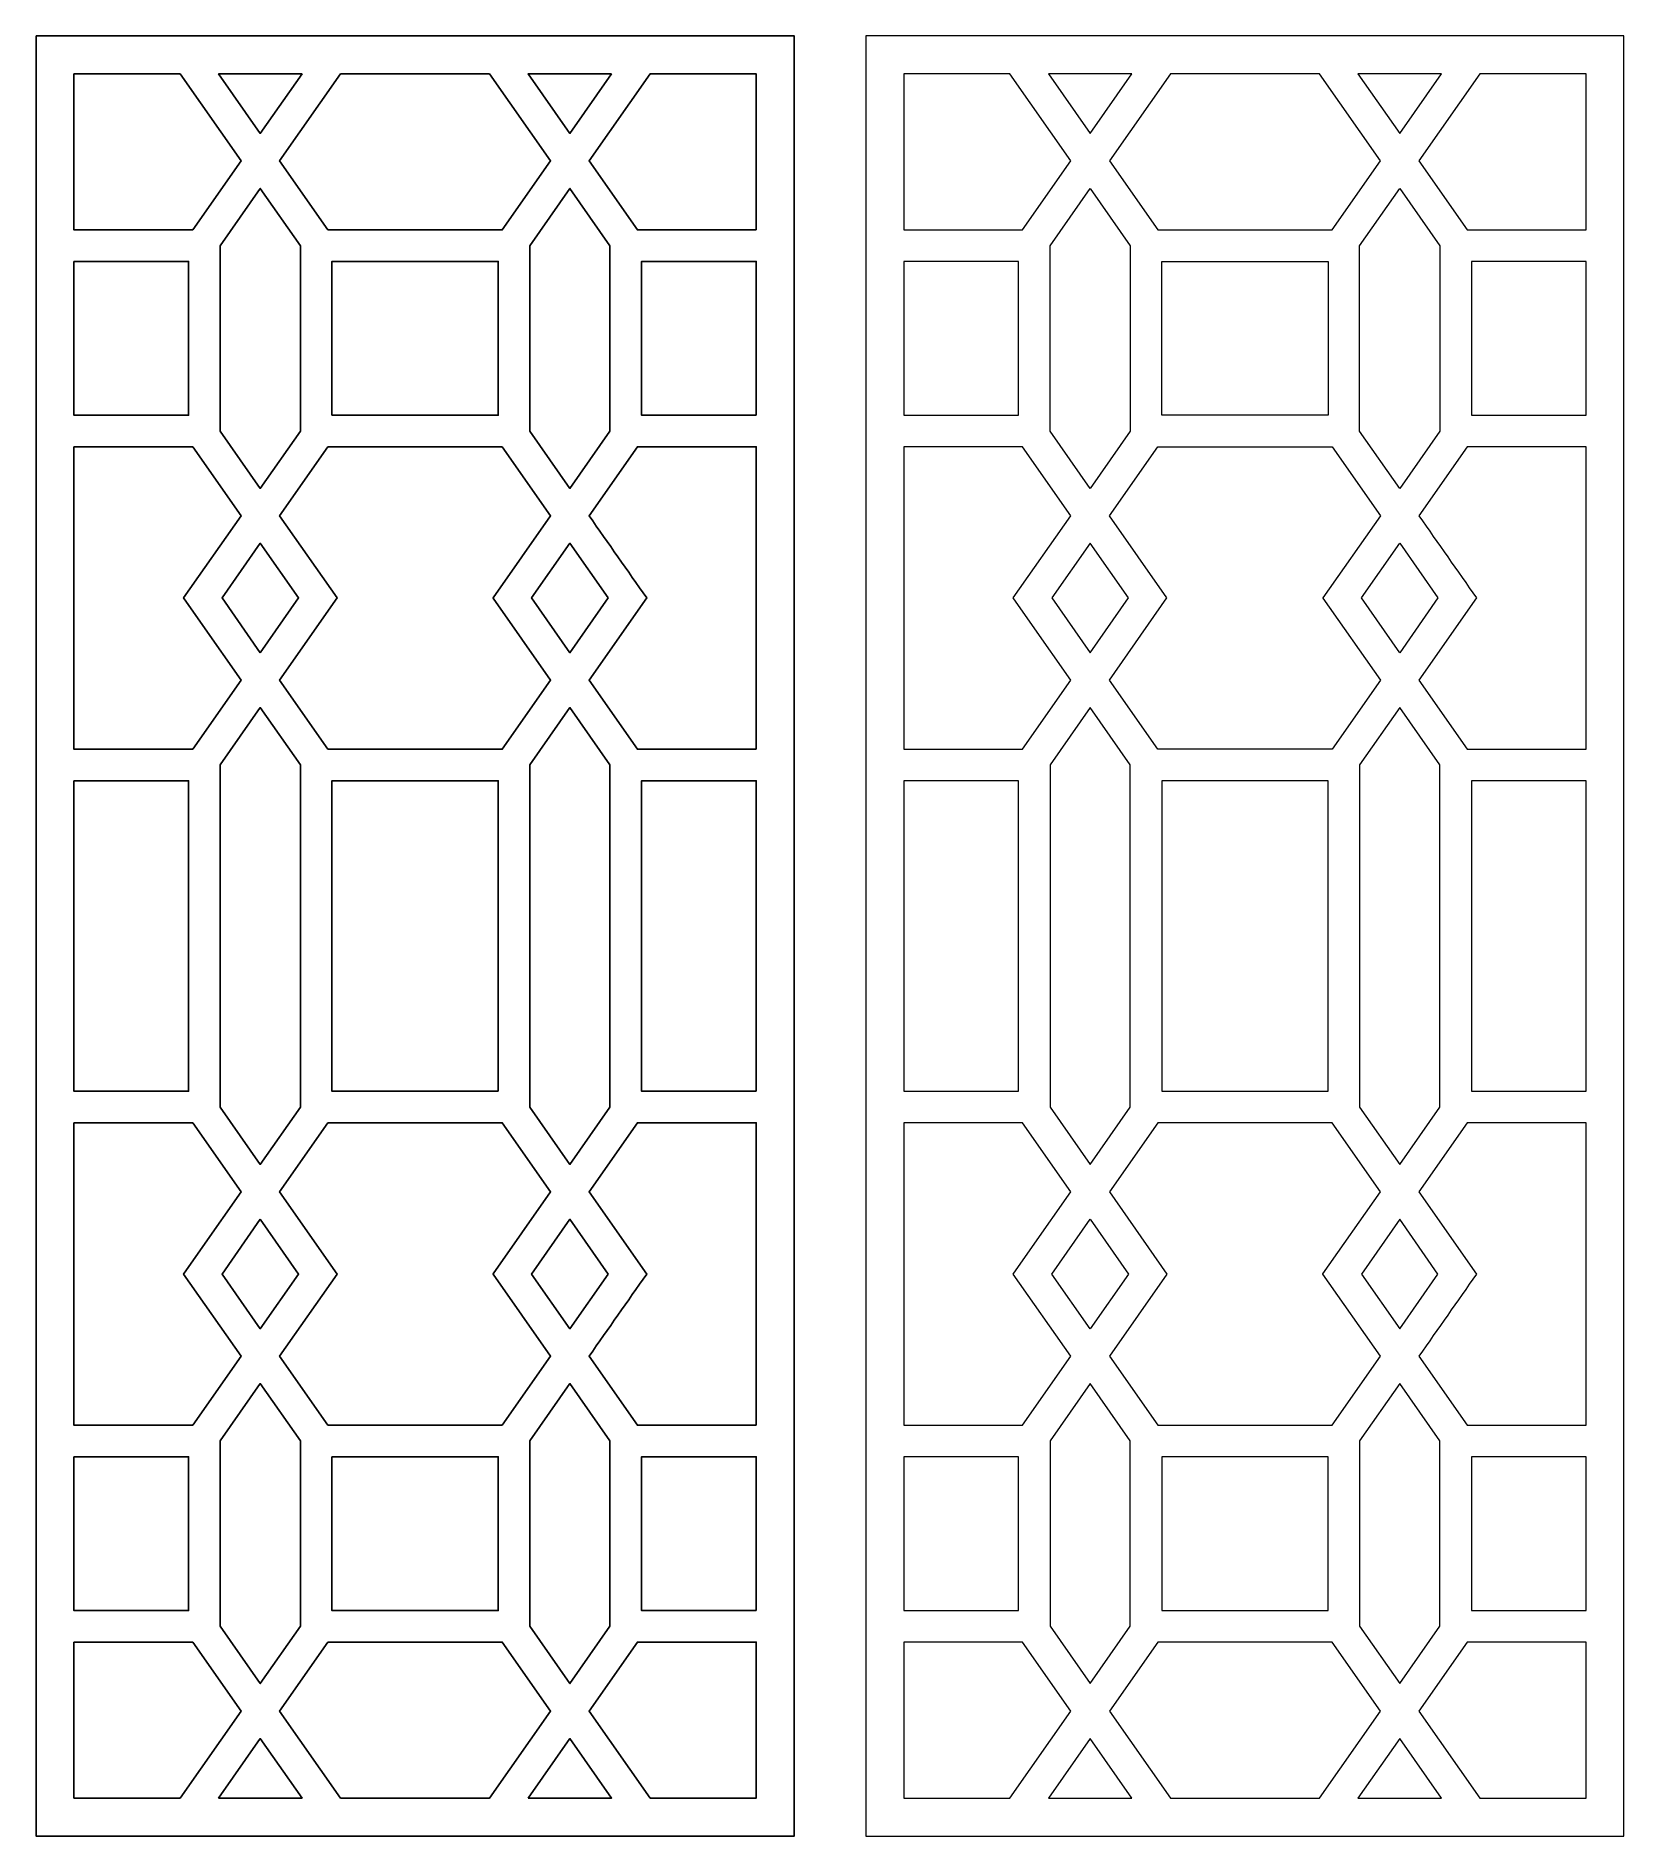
# Model space of a CAD drawing. Header units: centimetres. Extents: x -9.8 to 9.1, y -10.6 to 10.8.
import ezdxf

# ---------------------------------------------------------------- set-up
doc = ezdxf.new("R2010")
doc.units = ezdxf.units.CM
doc.header["$MEASUREMENT"] = 0
doc.layers.add('layer 1', color=7, linetype='Continuous')

msp = doc.modelspace()

# ---------------------------------------------------------------- linework, layer by layer
at = {"layer": 'layer 1', "color": 250}
for points, knots in [([(-9.77221, 10.82759), (-9.77221, 10.82759), (-0.76279, 10.82759), (-0.76279, 10.82759), (-0.76279, 10.82759), (-0.76279, 10.82759), (-0.76279, -10.56979), (-0.76279, -10.56979), (-0.76279, -10.56979), (-0.76279, -10.56979), (-9.77221, -10.56979), (-9.77221, -10.56979), (-9.77221, -10.56979), (-9.77221, -10.56979), (-9.77221, 10.82759), (-9.77221, 10.82759)], [0, 0, 0, 0, 0.2, 0.2, 0.2, 0.2, 0.4, 0.4, 0.4, 0.4, 0.6, 0.6, 0.6, 0.6, 1, 1, 1, 1]), ([(-8.0601, 10.37712), (-8.0601, 10.37712), (-7.33544, 9.34219), (-7.33544, 9.34219), (-7.33544, 9.34219), (-7.33544, 9.34219), (-7.90975, 8.52199), (-7.90975, 8.52199), (-7.90975, 8.52199), (-7.90975, 8.52199), (-9.32174, 8.52199), (-9.32174, 8.52199), (-9.32174, 8.52199), (-9.32174, 8.52199), (-9.32174, 10.37712), (-9.32174, 10.37712), (-9.32174, 10.37712), (-9.32174, 10.37712), (-8.0601, 10.37712), (-8.0601, 10.37712)], [0, 0, 0, 0, 0.16666667, 0.16666667, 0.16666667, 0.16666667, 0.33333333, 0.33333333, 0.33333333, 0.33333333, 0.5, 0.5, 0.5, 0.5, 0.66666667, 0.66666667, 0.66666667, 0.66666667, 1, 1, 1, 1]), ([(-6.61077, 10.37712), (-6.61077, 10.37712), (-7.10674, 9.66881), (-7.10674, 9.66881), (-7.10674, 9.66881), (-7.10674, 9.66881), (-7.60271, 10.37712), (-7.60271, 10.37712), (-7.60271, 10.37712), (-7.60271, 10.37712), (-6.61077, 10.37712), (-6.61077, 10.37712)], [0, 0, 0, 0, 0.25, 0.25, 0.25, 0.25, 0.5, 0.5, 0.5, 0.5, 1, 1, 1, 1]), ([(-4.38163, 10.37712), (-4.38163, 10.37712), (-3.65696, 9.34219), (-3.65696, 9.34219), (-3.65696, 9.34219), (-3.65696, 9.34219), (-4.23127, 8.52199), (-4.23127, 8.52199), (-4.23127, 8.52199), (-4.23127, 8.52199), (-6.30372, 8.52199), (-6.30372, 8.52199), (-6.30372, 8.52199), (-6.30372, 8.52199), (-6.87804, 9.34219), (-6.87804, 9.34219), (-6.87804, 9.34219), (-6.87804, 9.34219), (-6.15336, 10.37712), (-6.15336, 10.37712), (-6.15336, 10.37712), (-6.15336, 10.37712), (-4.38163, 10.37712), (-4.38163, 10.37712)], [0, 0, 0, 0, 0.14285714, 0.14285714, 0.14285714, 0.14285714, 0.28571429, 0.28571429, 0.28571429, 0.28571429, 0.42857143, 0.42857143, 0.42857143, 0.42857143, 0.57142857, 0.57142857, 0.57142857, 0.57142857, 0.71428571, 0.71428571, 0.71428571, 0.71428571, 1, 1, 1, 1]), ([(-2.93229, 10.37712), (-2.93229, 10.37712), (-3.42826, 9.66881), (-3.42826, 9.66881), (-3.42826, 9.66881), (-3.42826, 9.66881), (-3.92423, 10.37712), (-3.92423, 10.37712), (-3.92423, 10.37712), (-3.92423, 10.37712), (-2.93229, 10.37712), (-2.93229, 10.37712)], [0, 0, 0, 0, 0.25, 0.25, 0.25, 0.25, 0.5, 0.5, 0.5, 0.5, 1, 1, 1, 1]), ([(-1.21326, 8.52199), (-1.21326, 8.52199), (-2.62525, 8.52199), (-2.62525, 8.52199), (-2.62525, 8.52199), (-2.62525, 8.52199), (-3.19956, 9.34219), (-3.19956, 9.34219), (-3.19956, 9.34219), (-3.19956, 9.34219), (-2.4749, 10.37712), (-2.4749, 10.37712), (-2.4749, 10.37712), (-2.4749, 10.37712), (-1.21326, 10.37712), (-1.21326, 10.37712), (-1.21326, 10.37712), (-1.21326, 10.37712), (-1.21326, 8.52199), (-1.21326, 8.52199)], [0, 0, 0, 0, 0.16666667, 0.16666667, 0.16666667, 0.16666667, 0.33333333, 0.33333333, 0.33333333, 0.33333333, 0.5, 0.5, 0.5, 0.5, 0.66666667, 0.66666667, 0.66666667, 0.66666667, 1, 1, 1, 1]), ([(-7.58352, 8.33466), (-7.58352, 8.33466), (-7.58352, 6.13173), (-7.58352, 6.13173), (-7.58352, 6.13173), (-7.58352, 6.13173), (-7.58352, 6.13173), (-7.58352, 6.13173), (-7.58352, 6.13173), (-7.58352, 6.13173), (-7.10674, 5.4504), (-7.10674, 5.4504), (-7.10674, 5.4504), (-7.10674, 5.4504), (-6.62995, 6.13173), (-6.62995, 6.13173), (-6.62995, 6.13173), (-6.62995, 6.13173), (-6.62995, 8.33465), (-6.62995, 8.33465), (-6.62995, 8.33465), (-6.62995, 8.33465), (-7.10674, 9.01557), (-7.10674, 9.01557), (-7.10674, 9.01557), (-7.10674, 9.01557), (-7.58352, 8.33466), (-7.58352, 8.33466)], [0, 0, 0, 0, 0.125, 0.125, 0.125, 0.125, 0.25, 0.25, 0.25, 0.25, 0.375, 0.375, 0.375, 0.375, 0.5, 0.5, 0.5, 0.5, 0.625, 0.625, 0.625, 0.625, 0.75, 0.75, 0.75, 0.75, 1, 1, 1, 1]), ([(-3.90505, 8.33466), (-3.90505, 8.33466), (-3.90505, 6.13172), (-3.90505, 6.13172), (-3.90505, 6.13172), (-3.90505, 6.13172), (-3.42826, 5.4504), (-3.42826, 5.4504), (-3.42826, 5.4504), (-3.42826, 5.4504), (-2.95148, 6.13172), (-2.95148, 6.13172), (-2.95148, 6.13172), (-2.95148, 6.13172), (-2.95148, 8.33466), (-2.95148, 8.33466), (-2.95148, 8.33466), (-2.95148, 8.33466), (-3.42826, 9.01557), (-3.42826, 9.01557), (-3.42826, 9.01557), (-3.42826, 9.01557), (-3.90505, 8.33466), (-3.90505, 8.33466)], [0, 0, 0, 0, 0.14285714, 0.14285714, 0.14285714, 0.14285714, 0.28571429, 0.28571429, 0.28571429, 0.28571429, 0.42857143, 0.42857143, 0.42857143, 0.42857143, 0.57142857, 0.57142857, 0.57142857, 0.57142857, 0.71428571, 0.71428571, 0.71428571, 0.71428571, 1, 1, 1, 1]), ([(-9.32174, 8.14731), (-9.32174, 8.14731), (-7.9582, 8.14731), (-7.9582, 8.14731), (-7.9582, 8.14731), (-7.9582, 8.14731), (-7.9582, 6.31906), (-7.9582, 6.31906), (-7.9582, 6.31906), (-7.9582, 6.31906), (-9.32174, 6.31906), (-9.32174, 6.31906), (-9.32174, 6.31906), (-9.32174, 6.31906), (-9.32174, 8.14731), (-9.32174, 8.14731)], [0, 0, 0, 0, 0.2, 0.2, 0.2, 0.2, 0.4, 0.4, 0.4, 0.4, 0.6, 0.6, 0.6, 0.6, 1, 1, 1, 1]), ([(-6.25527, 6.31906), (-6.25527, 6.31906), (-4.27973, 6.31906), (-4.27973, 6.31906), (-4.27973, 6.31906), (-4.27973, 6.31906), (-4.27973, 8.14731), (-4.27973, 8.14731), (-4.27973, 8.14731), (-4.27973, 8.14731), (-6.25527, 8.14731), (-6.25527, 8.14731), (-6.25527, 8.14731), (-6.25527, 8.14731), (-6.25527, 6.31906), (-6.25527, 6.31906)], [0, 0, 0, 0, 0.2, 0.2, 0.2, 0.2, 0.4, 0.4, 0.4, 0.4, 0.6, 0.6, 0.6, 0.6, 1, 1, 1, 1]), ([(-1.21326, 6.31906), (-1.21326, 6.31906), (-2.5768, 6.31906), (-2.5768, 6.31906), (-2.5768, 6.31906), (-2.5768, 6.31906), (-2.5768, 8.14731), (-2.5768, 8.14731), (-2.5768, 8.14731), (-2.5768, 8.14731), (-1.21326, 8.14731), (-1.21326, 8.14731), (-1.21326, 8.14731), (-1.21326, 8.14731), (-1.21326, 6.31906), (-1.21326, 6.31906)], [0, 0, 0, 0, 0.2, 0.2, 0.2, 0.2, 0.4, 0.4, 0.4, 0.4, 0.6, 0.6, 0.6, 0.6, 1, 1, 1, 1]), ([(-9.32174, 5.94438), (-9.32174, 5.94438), (-7.90979, 5.94438), (-7.90979, 5.94438), (-7.90979, 5.94438), (-7.90979, 5.94438), (-7.33544, 5.12378), (-7.33544, 5.12378), (-7.33544, 5.12378), (-7.33544, 5.12378), (-8.01938, 4.14701), (-8.01938, 4.14701), (-8.01938, 4.14701), (-8.01938, 4.14701), (-7.79068, 3.82039), (-7.79068, 3.82039), (-7.79068, 3.82039), (-7.79068, 3.82039), (-7.79068, 3.82039), (-7.79068, 3.82039), (-7.79068, 3.82039), (-7.79068, 3.82039), (-7.33544, 3.17024), (-7.33544, 3.17024), (-7.33544, 3.17024), (-7.33544, 3.17024), (-7.91003, 2.34964), (-7.91003, 2.34964), (-7.91003, 2.34964), (-7.91003, 2.34964), (-9.32174, 2.34964), (-9.32174, 2.34964), (-9.32174, 2.34964), (-9.32174, 2.34964), (-9.32174, 5.94438), (-9.32174, 5.94438)], [0, 0, 0, 0, 0.1, 0.1, 0.1, 0.1, 0.2, 0.2, 0.2, 0.2, 0.3, 0.3, 0.3, 0.3, 0.4, 0.4, 0.4, 0.4, 0.5, 0.5, 0.5, 0.5, 0.6, 0.6, 0.6, 0.6, 0.7, 0.7, 0.7, 0.7, 0.8, 0.8, 0.8, 0.8, 1, 1, 1, 1]), ([(-4.23132, 5.94438), (-4.23132, 5.94438), (-6.30367, 5.94438), (-6.30367, 5.94438), (-6.30367, 5.94438), (-6.30367, 5.94438), (-6.87804, 5.12378), (-6.87804, 5.12378), (-6.87804, 5.12378), (-6.87804, 5.12378), (-6.19409, 4.14701), (-6.19409, 4.14701), (-6.19409, 4.14701), (-6.19409, 4.14701), (-6.87804, 3.17024), (-6.87804, 3.17024), (-6.87804, 3.17024), (-6.87804, 3.17024), (-6.30345, 2.34964), (-6.30345, 2.34964), (-6.30345, 2.34964), (-6.30345, 2.34964), (-4.23155, 2.34964), (-4.23155, 2.34964), (-4.23155, 2.34964), (-4.23155, 2.34964), (-3.65696, 3.17024), (-3.65696, 3.17024), (-3.65696, 3.17024), (-3.65696, 3.17024), (-4.33979, 4.14542), (-4.33979, 4.14542), (-4.33979, 4.14542), (-4.33979, 4.14542), (-4.3409, 4.14701), (-4.3409, 4.14701), (-4.3409, 4.14701), (-4.3409, 4.14701), (-4.3409, 4.14701), (-4.3409, 4.14701), (-4.3409, 4.14701), (-4.3409, 4.14701), (-4.33993, 4.14841), (-4.33993, 4.14841), (-4.33993, 4.14841), (-4.33993, 4.14841), (-3.65696, 5.12378), (-3.65696, 5.12378), (-3.65696, 5.12378), (-3.65696, 5.12378), (-4.23132, 5.94438), (-4.23132, 5.94438)], [0, 0, 0, 0, 0.07142857, 0.07142857, 0.07142857, 0.07142857, 0.14285714, 0.14285714, 0.14285714, 0.14285714, 0.21428571, 0.21428571, 0.21428571, 0.21428571, 0.28571429, 0.28571429, 0.28571429, 0.28571429, 0.35714286, 0.35714286, 0.35714286, 0.35714286, 0.42857143, 0.42857143, 0.42857143, 0.42857143, 0.5, 0.5, 0.5, 0.5, 0.57142857, 0.57142857, 0.57142857, 0.57142857, 0.64285714, 0.64285714, 0.64285714, 0.64285714, 0.71428571, 0.71428571, 0.71428571, 0.71428571, 0.78571429, 0.78571429, 0.78571429, 0.78571429, 0.85714286, 0.85714286, 0.85714286, 0.85714286, 1, 1, 1, 1]), ([(-1.21326, 2.34964), (-1.21326, 2.34964), (-2.62497, 2.34964), (-2.62497, 2.34964), (-2.62497, 2.34964), (-2.62497, 2.34964), (-3.19956, 3.17024), (-3.19956, 3.17024), (-3.19956, 3.17024), (-3.19956, 3.17024), (-2.51562, 4.14701), (-2.51562, 4.14701), (-2.51562, 4.14701), (-2.51562, 4.14701), (-2.51562, 4.14701), (-2.51562, 4.14701), (-2.51562, 4.14701), (-2.74361, 4.47261), (-2.97159, 4.7982), (-3.19956, 5.12378), (-3.19956, 5.12378), (-3.19956, 5.12378), (-2.6252, 5.94438), (-2.6252, 5.94438), (-2.6252, 5.94438), (-2.6252, 5.94438), (-1.21326, 5.94438), (-1.21326, 5.94438), (-1.21326, 5.94438), (-1.21326, 5.94438), (-1.21326, 2.34964), (-1.21326, 2.34964)], [0, 0, 0, 0, 0.11111111, 0.11111111, 0.11111111, 0.11111111, 0.22222222, 0.22222222, 0.22222222, 0.22222222, 0.33333333, 0.33333333, 0.33333333, 0.33333333, 0.44444444, 0.44444444, 0.44444444, 0.44444444, 0.55555556, 0.55555556, 0.55555556, 0.55555556, 0.66666667, 0.66666667, 0.66666667, 0.66666667, 0.77777778, 0.77777778, 0.77777778, 0.77777778, 1, 1, 1, 1]), ([(-7.10674, 3.49685), (-7.10674, 3.49685), (-7.56198, 4.14701), (-7.56198, 4.14701), (-7.56198, 4.14701), (-7.56198, 4.14701), (-7.10674, 4.79716), (-7.10674, 4.79716), (-7.10674, 4.79716), (-7.10674, 4.79716), (-6.6515, 4.147), (-6.6515, 4.147), (-6.6515, 4.147), (-6.6515, 4.147), (-7.10674, 3.49685), (-7.10674, 3.49685)], [0, 0, 0, 0, 0.2, 0.2, 0.2, 0.2, 0.4, 0.4, 0.4, 0.4, 0.6, 0.6, 0.6, 0.6, 1, 1, 1, 1]), ([(-2.97302, 4.14701), (-2.97302, 4.14701), (-3.42826, 4.79716), (-3.42826, 4.79716), (-3.42826, 4.79716), (-3.42826, 4.79716), (-3.88351, 4.14701), (-3.88351, 4.14701), (-3.88351, 4.14701), (-3.88351, 4.14701), (-3.42826, 3.49686), (-3.42826, 3.49686), (-3.42826, 3.49686), (-3.42826, 3.49686), (-2.97302, 4.14701), (-2.97302, 4.14701)], [0, 0, 0, 0, 0.2, 0.2, 0.2, 0.2, 0.4, 0.4, 0.4, 0.4, 0.6, 0.6, 0.6, 0.6, 1, 1, 1, 1]), ([(-6.62995, -1.90489), (-6.62995, -1.90489), (-7.10674, -2.58581), (-7.10674, -2.58581), (-7.10674, -2.58581), (-7.10674, -2.58581), (-7.58352, -1.9049), (-7.58352, -1.9049), (-7.58352, -1.9049), (-7.58352, -0.54902), (-7.58352, 0.80684), (-7.58352, 2.1627), (-7.58352, 2.1627), (-7.58352, 2.1627), (-7.10674, 2.84362), (-7.10674, 2.84362), (-7.10674, 2.84362), (-7.10674, 2.84362), (-6.62995, 2.1627), (-6.62995, 2.1627), (-6.62995, 2.1627), (-6.62995, 0.80685), (-6.62995, -0.54903), (-6.62995, -1.90489)], [0, 0, 0, 0, 0.14285714, 0.14285714, 0.14285714, 0.14285714, 0.28571429, 0.28571429, 0.28571429, 0.28571429, 0.42857143, 0.42857143, 0.42857143, 0.42857143, 0.57142857, 0.57142857, 0.57142857, 0.57142857, 0.71428571, 0.71428571, 0.71428571, 0.71428571, 1, 1, 1, 1]), ([(-2.95148, -1.9049), (-2.95148, -1.9049), (-3.42826, -2.58582), (-3.42826, -2.58582), (-3.42826, -2.58582), (-3.42826, -2.58582), (-3.90505, -1.9049), (-3.90505, -1.9049), (-3.90505, -1.9049), (-3.90505, -0.54902), (-3.90505, 0.80684), (-3.90505, 2.16271), (-3.90505, 2.16271), (-3.90505, 2.16271), (-3.42826, 2.84362), (-3.42826, 2.84362), (-3.42826, 2.84362), (-3.42826, 2.84362), (-2.95148, 2.16271), (-2.95148, 2.16271), (-2.95148, 2.16271), (-2.95148, 0.80684), (-2.95148, -0.54902), (-2.95148, -1.9049)], [0, 0, 0, 0, 0.14285714, 0.14285714, 0.14285714, 0.14285714, 0.28571429, 0.28571429, 0.28571429, 0.28571429, 0.42857143, 0.42857143, 0.42857143, 0.42857143, 0.57142857, 0.57142857, 0.57142857, 0.57142857, 0.71428571, 0.71428571, 0.71428571, 0.71428571, 1, 1, 1, 1]), ([(-9.32174, 1.97496), (-9.32174, 1.97496), (-7.9582, 1.97496), (-7.9582, 1.97496), (-7.9582, 1.97496), (-7.9582, 0.74427), (-7.9582, -0.48645), (-7.9582, -1.71715), (-7.9582, -1.71715), (-7.9582, -1.71715), (-9.32174, -1.71715), (-9.32174, -1.71715), (-9.32174, -1.71715), (-9.32174, -1.71715), (-9.32174, 1.97496), (-9.32174, 1.97496)], [0, 0, 0, 0, 0.2, 0.2, 0.2, 0.2, 0.4, 0.4, 0.4, 0.4, 0.6, 0.6, 0.6, 0.6, 1, 1, 1, 1]), ([(-4.27973, -1.71715), (-4.27973, -1.71715), (-6.25527, -1.71715), (-6.25527, -1.71715), (-6.25527, -1.71715), (-6.25527, -0.48645), (-6.25527, 0.74427), (-6.25527, 1.97496), (-6.25527, 1.97496), (-6.25527, 1.97496), (-4.27973, 1.97496), (-4.27973, 1.97496), (-4.27973, 1.97496), (-4.27973, 0.74427), (-4.27973, -0.48645), (-4.27973, -1.71715)], [0, 0, 0, 0, 0.2, 0.2, 0.2, 0.2, 0.4, 0.4, 0.4, 0.4, 0.6, 0.6, 0.6, 0.6, 1, 1, 1, 1]), ([(-1.21326, -1.71715), (-1.21326, -1.71715), (-2.5768, -1.71715), (-2.5768, -1.71715), (-2.5768, -1.71715), (-2.5768, -0.48645), (-2.5768, 0.74427), (-2.5768, 1.97496), (-2.5768, 1.97496), (-2.5768, 1.97496), (-1.21326, 1.97496), (-1.21326, 1.97496), (-1.21326, 1.97496), (-1.21326, 1.97496), (-1.21326, -1.71715), (-1.21326, -1.71715)], [0, 0, 0, 0, 0.2, 0.2, 0.2, 0.2, 0.4, 0.4, 0.4, 0.4, 0.6, 0.6, 0.6, 0.6, 1, 1, 1, 1]), ([(-9.32174, -2.09183), (-9.32174, -2.09183), (-7.91003, -2.09183), (-7.91003, -2.09183), (-7.91003, -2.09183), (-7.91003, -2.09183), (-7.33544, -2.91243), (-7.33544, -2.91243), (-7.33544, -2.91243), (-7.33544, -2.91243), (-7.79068, -3.56259), (-7.79068, -3.56259), (-7.79068, -3.56259), (-7.79068, -3.56259), (-7.79068, -3.56258), (-7.79068, -3.56258), (-7.79068, -3.56258), (-7.79068, -3.56258), (-8.01938, -3.8892), (-8.01938, -3.8892), (-8.01938, -3.8892), (-8.01938, -3.8892), (-7.33544, -4.86597), (-7.33544, -4.86597), (-7.33544, -4.86597), (-7.33544, -4.86597), (-7.90979, -5.68658), (-7.90979, -5.68658), (-7.90979, -5.68658), (-7.90979, -5.68658), (-9.32174, -5.68658), (-9.32174, -5.68658), (-9.32174, -5.68658), (-9.32174, -5.68658), (-9.32174, -2.09183), (-9.32174, -2.09183)], [0, 0, 0, 0, 0.1, 0.1, 0.1, 0.1, 0.2, 0.2, 0.2, 0.2, 0.3, 0.3, 0.3, 0.3, 0.4, 0.4, 0.4, 0.4, 0.5, 0.5, 0.5, 0.5, 0.6, 0.6, 0.6, 0.6, 0.7, 0.7, 0.7, 0.7, 0.8, 0.8, 0.8, 0.8, 1, 1, 1, 1]), ([(-4.23133, -5.68658), (-4.23133, -5.68658), (-6.30367, -5.68658), (-6.30367, -5.68658), (-6.30367, -5.68658), (-6.30367, -5.68658), (-6.87803, -4.86598), (-6.87803, -4.86598), (-6.87803, -4.86598), (-6.87803, -4.86598), (-6.19409, -3.8892), (-6.19409, -3.8892), (-6.19409, -3.8892), (-6.19409, -3.8892), (-6.87803, -2.91243), (-6.87803, -2.91243), (-6.87803, -2.91243), (-6.87803, -2.91243), (-6.30345, -2.09183), (-6.30345, -2.09183), (-6.30345, -2.09183), (-6.30345, -2.09183), (-4.23155, -2.09183), (-4.23155, -2.09183), (-4.23155, -2.09183), (-4.23155, -2.09183), (-3.65696, -2.91244), (-3.65696, -2.91244), (-3.65696, -2.91244), (-3.65696, -2.91244), (-4.33979, -3.88761), (-4.33979, -3.88761), (-4.33979, -3.88761), (-4.33979, -3.88761), (-4.3409, -3.8892), (-4.3409, -3.8892), (-4.3409, -3.8892), (-4.3409, -3.8892), (-4.3409, -3.88921), (-4.3409, -3.88921), (-4.3409, -3.88921), (-4.3409, -3.88921), (-4.33993, -3.8906), (-4.33993, -3.8906), (-4.33993, -3.8906), (-4.33993, -3.8906), (-3.65696, -4.86598), (-3.65696, -4.86598), (-3.65696, -4.86598), (-3.65696, -4.86598), (-4.23133, -5.68658), (-4.23133, -5.68658)], [0, 0, 0, 0, 0.07142857, 0.07142857, 0.07142857, 0.07142857, 0.14285714, 0.14285714, 0.14285714, 0.14285714, 0.21428571, 0.21428571, 0.21428571, 0.21428571, 0.28571429, 0.28571429, 0.28571429, 0.28571429, 0.35714286, 0.35714286, 0.35714286, 0.35714286, 0.42857143, 0.42857143, 0.42857143, 0.42857143, 0.5, 0.5, 0.5, 0.5, 0.57142857, 0.57142857, 0.57142857, 0.57142857, 0.64285714, 0.64285714, 0.64285714, 0.64285714, 0.71428571, 0.71428571, 0.71428571, 0.71428571, 0.78571429, 0.78571429, 0.78571429, 0.78571429, 0.85714286, 0.85714286, 0.85714286, 0.85714286, 1, 1, 1, 1]), ([(-1.21326, -5.68658), (-1.21326, -5.68658), (-2.6252, -5.68658), (-2.6252, -5.68658), (-2.6252, -5.68658), (-2.6252, -5.68658), (-3.19956, -4.86598), (-3.19956, -4.86598), (-3.19956, -4.86598), (-2.97159, -4.54039), (-2.74361, -4.21481), (-2.51562, -3.88921), (-2.51562, -3.88921), (-2.51562, -3.88921), (-2.51562, -3.88921), (-2.51562, -3.88921), (-2.51562, -3.88921), (-2.51562, -3.88921), (-3.19956, -2.91244), (-3.19956, -2.91244), (-3.19956, -2.91244), (-3.19956, -2.91244), (-2.62497, -2.09183), (-2.62497, -2.09183), (-2.62497, -2.09183), (-2.62497, -2.09183), (-1.21326, -2.09183), (-1.21326, -2.09183), (-1.21326, -2.09183), (-1.21326, -2.09183), (-1.21326, -5.68658), (-1.21326, -5.68658)], [0, 0, 0, 0, 0.11111111, 0.11111111, 0.11111111, 0.11111111, 0.22222222, 0.22222222, 0.22222222, 0.22222222, 0.33333333, 0.33333333, 0.33333333, 0.33333333, 0.44444444, 0.44444444, 0.44444444, 0.44444444, 0.55555556, 0.55555556, 0.55555556, 0.55555556, 0.66666667, 0.66666667, 0.66666667, 0.66666667, 0.77777778, 0.77777778, 0.77777778, 0.77777778, 1, 1, 1, 1]), ([(-7.10674, -3.23905), (-7.10674, -3.23905), (-7.56198, -3.8892), (-7.56198, -3.8892), (-7.56198, -3.8892), (-7.56198, -3.8892), (-7.10674, -4.53936), (-7.10674, -4.53936), (-7.10674, -4.53936), (-7.10674, -4.53936), (-6.6515, -3.8892), (-6.6515, -3.8892), (-6.6515, -3.8892), (-6.6515, -3.8892), (-7.10674, -3.23905), (-7.10674, -3.23905)], [0, 0, 0, 0, 0.2, 0.2, 0.2, 0.2, 0.4, 0.4, 0.4, 0.4, 0.6, 0.6, 0.6, 0.6, 1, 1, 1, 1]), ([(-2.97302, -3.88921), (-2.97302, -3.88921), (-3.42826, -4.53936), (-3.42826, -4.53936), (-3.42826, -4.53936), (-3.42826, -4.53936), (-3.88351, -3.88921), (-3.88351, -3.88921), (-3.88351, -3.88921), (-3.88351, -3.88921), (-3.42826, -3.23905), (-3.42826, -3.23905), (-3.42826, -3.23905), (-3.42826, -3.23905), (-2.97302, -3.88921), (-2.97302, -3.88921)], [0, 0, 0, 0, 0.2, 0.2, 0.2, 0.2, 0.4, 0.4, 0.4, 0.4, 0.6, 0.6, 0.6, 0.6, 1, 1, 1, 1]), ([(-7.58352, -8.07685), (-7.58352, -8.07685), (-7.58352, -5.87392), (-7.58352, -5.87392), (-7.58352, -5.87392), (-7.58352, -5.87392), (-7.58352, -5.87392), (-7.58352, -5.87392), (-7.58352, -5.87392), (-7.58352, -5.87392), (-7.10674, -5.19259), (-7.10674, -5.19259), (-7.10674, -5.19259), (-7.10674, -5.19259), (-6.62995, -5.87392), (-6.62995, -5.87392), (-6.62995, -5.87392), (-6.62995, -5.87392), (-6.62995, -8.07684), (-6.62995, -8.07684), (-6.62995, -8.07684), (-6.62995, -8.07684), (-7.10674, -8.75777), (-7.10674, -8.75777), (-7.10674, -8.75777), (-7.10674, -8.75777), (-7.58352, -8.07685), (-7.58352, -8.07685)], [0, 0, 0, 0, 0.125, 0.125, 0.125, 0.125, 0.25, 0.25, 0.25, 0.25, 0.375, 0.375, 0.375, 0.375, 0.5, 0.5, 0.5, 0.5, 0.625, 0.625, 0.625, 0.625, 0.75, 0.75, 0.75, 0.75, 1, 1, 1, 1]), ([(-3.90505, -8.07685), (-3.90505, -8.07685), (-3.90505, -5.87392), (-3.90505, -5.87392), (-3.90505, -5.87392), (-3.90505, -5.87392), (-3.42826, -5.1926), (-3.42826, -5.1926), (-3.42826, -5.1926), (-3.42826, -5.1926), (-2.95148, -5.87392), (-2.95148, -5.87392), (-2.95148, -5.87392), (-2.95148, -5.87392), (-2.95148, -8.07685), (-2.95148, -8.07685), (-2.95148, -8.07685), (-2.95148, -8.07685), (-3.42826, -8.75777), (-3.42826, -8.75777), (-3.42826, -8.75777), (-3.42826, -8.75777), (-3.90505, -8.07685), (-3.90505, -8.07685)], [0, 0, 0, 0, 0.14285714, 0.14285714, 0.14285714, 0.14285714, 0.28571429, 0.28571429, 0.28571429, 0.28571429, 0.42857143, 0.42857143, 0.42857143, 0.42857143, 0.57142857, 0.57142857, 0.57142857, 0.57142857, 0.71428571, 0.71428571, 0.71428571, 0.71428571, 1, 1, 1, 1]), ([(-9.32174, -6.06126), (-9.32174, -6.06126), (-7.9582, -6.06126), (-7.9582, -6.06126), (-7.9582, -6.06126), (-7.9582, -6.06126), (-7.9582, -7.88951), (-7.9582, -7.88951), (-7.9582, -7.88951), (-7.9582, -7.88951), (-9.32174, -7.88951), (-9.32174, -7.88951), (-9.32174, -7.88951), (-9.32174, -7.88951), (-9.32174, -6.06126), (-9.32174, -6.06126)], [0, 0, 0, 0, 0.2, 0.2, 0.2, 0.2, 0.4, 0.4, 0.4, 0.4, 0.6, 0.6, 0.6, 0.6, 1, 1, 1, 1]), ([(-6.25527, -6.06126), (-6.25527, -6.06126), (-4.27973, -6.06126), (-4.27973, -6.06126), (-4.27973, -6.06126), (-4.27973, -6.06126), (-4.27973, -7.88951), (-4.27973, -7.88951), (-4.27973, -7.88951), (-4.27973, -7.88951), (-6.25527, -7.88951), (-6.25527, -7.88951), (-6.25527, -7.88951), (-6.25527, -7.88951), (-6.25527, -6.06126), (-6.25527, -6.06126)], [0, 0, 0, 0, 0.2, 0.2, 0.2, 0.2, 0.4, 0.4, 0.4, 0.4, 0.6, 0.6, 0.6, 0.6, 1, 1, 1, 1]), ([(-1.21326, -7.88951), (-1.21326, -7.88951), (-2.5768, -7.88951), (-2.5768, -7.88951), (-2.5768, -7.88951), (-2.5768, -7.88951), (-2.5768, -6.06126), (-2.5768, -6.06126), (-2.5768, -6.06126), (-2.5768, -6.06126), (-1.21326, -6.06126), (-1.21326, -6.06126), (-1.21326, -6.06126), (-1.21326, -6.06126), (-1.21326, -7.88951), (-1.21326, -7.88951)], [0, 0, 0, 0, 0.2, 0.2, 0.2, 0.2, 0.4, 0.4, 0.4, 0.4, 0.6, 0.6, 0.6, 0.6, 1, 1, 1, 1]), ([(-9.32174, -8.26419), (-9.32174, -8.26419), (-7.90975, -8.26419), (-7.90975, -8.26419), (-7.90975, -8.26419), (-7.90975, -8.26419), (-7.33544, -9.08439), (-7.33544, -9.08439), (-7.33544, -9.08439), (-7.33544, -9.08439), (-8.0601, -10.11932), (-8.0601, -10.11932), (-8.0601, -10.11932), (-8.0601, -10.11932), (-9.32174, -10.11932), (-9.32174, -10.11932), (-9.32174, -10.11932), (-9.32174, -10.11932), (-9.32174, -8.26419), (-9.32174, -8.26419)], [0, 0, 0, 0, 0.16666667, 0.16666667, 0.16666667, 0.16666667, 0.33333333, 0.33333333, 0.33333333, 0.33333333, 0.5, 0.5, 0.5, 0.5, 0.66666667, 0.66666667, 0.66666667, 0.66666667, 1, 1, 1, 1]), ([(-6.30373, -8.26419), (-6.30373, -8.26419), (-4.23127, -8.26419), (-4.23127, -8.26419), (-4.23127, -8.26419), (-4.23127, -8.26419), (-3.65696, -9.08439), (-3.65696, -9.08439), (-3.65696, -9.08439), (-3.65696, -9.08439), (-4.38163, -10.11932), (-4.38163, -10.11932), (-4.38163, -10.11932), (-4.38163, -10.11932), (-6.15337, -10.11932), (-6.15337, -10.11932), (-6.15337, -10.11932), (-6.15337, -10.11932), (-6.87803, -9.08439), (-6.87803, -9.08439), (-6.87803, -9.08439), (-6.87803, -9.08439), (-6.30373, -8.26419), (-6.30373, -8.26419)], [0, 0, 0, 0, 0.14285714, 0.14285714, 0.14285714, 0.14285714, 0.28571429, 0.28571429, 0.28571429, 0.28571429, 0.42857143, 0.42857143, 0.42857143, 0.42857143, 0.57142857, 0.57142857, 0.57142857, 0.57142857, 0.71428571, 0.71428571, 0.71428571, 0.71428571, 1, 1, 1, 1]), ([(-2.47489, -10.11932), (-2.47489, -10.11932), (-3.19956, -9.08439), (-3.19956, -9.08439), (-3.19956, -9.08439), (-3.19956, -9.08439), (-2.62525, -8.26419), (-2.62525, -8.26419), (-2.62525, -8.26419), (-2.62525, -8.26419), (-1.21326, -8.26419), (-1.21326, -8.26419), (-1.21326, -8.26419), (-1.21326, -8.26419), (-1.21326, -10.11932), (-1.21326, -10.11932), (-1.21326, -10.11932), (-1.21326, -10.11932), (-2.47489, -10.11932), (-2.47489, -10.11932)], [0, 0, 0, 0, 0.16666667, 0.16666667, 0.16666667, 0.16666667, 0.33333333, 0.33333333, 0.33333333, 0.33333333, 0.5, 0.5, 0.5, 0.5, 0.66666667, 0.66666667, 0.66666667, 0.66666667, 1, 1, 1, 1]), ([(-7.6027, -10.11932), (-7.6027, -10.11932), (-7.10674, -9.411), (-7.10674, -9.411), (-7.10674, -9.411), (-7.10674, -9.411), (-6.61077, -10.11932), (-6.61077, -10.11932), (-6.61077, -10.11932), (-6.61077, -10.11932), (-7.6027, -10.11932), (-7.6027, -10.11932)], [0, 0, 0, 0, 0.25, 0.25, 0.25, 0.25, 0.5, 0.5, 0.5, 0.5, 1, 1, 1, 1]), ([(-3.92423, -10.11932), (-3.92423, -10.11932), (-3.42826, -9.411), (-3.42826, -9.411), (-3.42826, -9.411), (-3.42826, -9.411), (-2.93229, -10.11932), (-2.93229, -10.11932), (-2.93229, -10.11932), (-2.93229, -10.11932), (-3.92423, -10.11932), (-3.92423, -10.11932)], [0, 0, 0, 0, 0.25, 0.25, 0.25, 0.25, 0.5, 0.5, 0.5, 0.5, 1, 1, 1, 1])]:
    msp.add_open_spline(points, degree=3, knots=knots, dxfattribs=at)
at = {"layer": 'layer 1', "color": 242, "lineweight": 9}
for points, knots in [([(0.08864, 10.82759), (0.08864, 10.82759), (9.09806, 10.82759), (9.09806, 10.82759), (9.09806, 10.82759), (9.09806, 10.82759), (9.09806, -10.56979), (9.09806, -10.56979), (9.09806, -10.56979), (9.09806, -10.56979), (0.08864, -10.56979), (0.08864, -10.56979), (0.08864, -10.56979), (0.08864, -10.56979), (0.08864, 10.82759), (0.08864, 10.82759)], [0, 0, 0, 0, 0.2, 0.2, 0.2, 0.2, 0.4, 0.4, 0.4, 0.4, 0.6, 0.6, 0.6, 0.6, 1, 1, 1, 1]), ([(1.80075, 10.37712), (1.80075, 10.37712), (2.52541, 9.34219), (2.52541, 9.34219), (2.52541, 9.34219), (2.52541, 9.34219), (1.9511, 8.52199), (1.9511, 8.52199), (1.9511, 8.52199), (1.9511, 8.52199), (0.53911, 8.52199), (0.53911, 8.52199), (0.53911, 8.52199), (0.53911, 8.52199), (0.53911, 10.37712), (0.53911, 10.37712), (0.53911, 10.37712), (0.53911, 10.37712), (1.80075, 10.37712), (1.80075, 10.37712)], [0, 0, 0, 0, 0.16666667, 0.16666667, 0.16666667, 0.16666667, 0.33333333, 0.33333333, 0.33333333, 0.33333333, 0.5, 0.5, 0.5, 0.5, 0.66666667, 0.66666667, 0.66666667, 0.66666667, 1, 1, 1, 1]), ([(3.25008, 10.37712), (3.25008, 10.37712), (2.75411, 9.66881), (2.75411, 9.66881), (2.75411, 9.66881), (2.75411, 9.66881), (2.25814, 10.37712), (2.25814, 10.37712), (2.25814, 10.37712), (2.25814, 10.37712), (3.25008, 10.37712), (3.25008, 10.37712)], [0, 0, 0, 0, 0.25, 0.25, 0.25, 0.25, 0.5, 0.5, 0.5, 0.5, 1, 1, 1, 1]), ([(5.47922, 10.37712), (5.47922, 10.37712), (6.20389, 9.34219), (6.20389, 9.34219), (6.20389, 9.34219), (6.20389, 9.34219), (5.62958, 8.52199), (5.62958, 8.52199), (5.62958, 8.52199), (5.62958, 8.52199), (3.55713, 8.52199), (3.55713, 8.52199), (3.55713, 8.52199), (3.55713, 8.52199), (2.98281, 9.34219), (2.98281, 9.34219), (2.98281, 9.34219), (2.98281, 9.34219), (3.70749, 10.37712), (3.70749, 10.37712), (3.70749, 10.37712), (3.70749, 10.37712), (5.47922, 10.37712), (5.47922, 10.37712)], [0, 0, 0, 0, 0.14285714, 0.14285714, 0.14285714, 0.14285714, 0.28571429, 0.28571429, 0.28571429, 0.28571429, 0.42857143, 0.42857143, 0.42857143, 0.42857143, 0.57142857, 0.57142857, 0.57142857, 0.57142857, 0.71428571, 0.71428571, 0.71428571, 0.71428571, 1, 1, 1, 1]), ([(6.92856, 10.37712), (6.92856, 10.37712), (6.43259, 9.66881), (6.43259, 9.66881), (6.43259, 9.66881), (6.43259, 9.66881), (5.93662, 10.37712), (5.93662, 10.37712), (5.93662, 10.37712), (5.93662, 10.37712), (6.92856, 10.37712), (6.92856, 10.37712)], [0, 0, 0, 0, 0.25, 0.25, 0.25, 0.25, 0.5, 0.5, 0.5, 0.5, 1, 1, 1, 1]), ([(8.64759, 8.52199), (8.64759, 8.52199), (7.2356, 8.52199), (7.2356, 8.52199), (7.2356, 8.52199), (7.2356, 8.52199), (6.66129, 9.34219), (6.66129, 9.34219), (6.66129, 9.34219), (6.66129, 9.34219), (7.38595, 10.37712), (7.38595, 10.37712), (7.38595, 10.37712), (7.38595, 10.37712), (8.64759, 10.37712), (8.64759, 10.37712), (8.64759, 10.37712), (8.64759, 10.37712), (8.64759, 8.52199), (8.64759, 8.52199)], [0, 0, 0, 0, 0.16666667, 0.16666667, 0.16666667, 0.16666667, 0.33333333, 0.33333333, 0.33333333, 0.33333333, 0.5, 0.5, 0.5, 0.5, 0.66666667, 0.66666667, 0.66666667, 0.66666667, 1, 1, 1, 1]), ([(2.27733, 8.33466), (2.27733, 8.33466), (2.27733, 6.13173), (2.27733, 6.13173), (2.27733, 6.13173), (2.27733, 6.13173), (2.27733, 6.13173), (2.27733, 6.13173), (2.27733, 6.13173), (2.27733, 6.13173), (2.75411, 5.4504), (2.75411, 5.4504), (2.75411, 5.4504), (2.75411, 5.4504), (3.2309, 6.13173), (3.2309, 6.13173), (3.2309, 6.13173), (3.2309, 6.13173), (3.2309, 8.33465), (3.2309, 8.33465), (3.2309, 8.33465), (3.2309, 8.33465), (2.75411, 9.01557), (2.75411, 9.01557), (2.75411, 9.01557), (2.75411, 9.01557), (2.27733, 8.33466), (2.27733, 8.33466)], [0, 0, 0, 0, 0.125, 0.125, 0.125, 0.125, 0.25, 0.25, 0.25, 0.25, 0.375, 0.375, 0.375, 0.375, 0.5, 0.5, 0.5, 0.5, 0.625, 0.625, 0.625, 0.625, 0.75, 0.75, 0.75, 0.75, 1, 1, 1, 1]), ([(5.9558, 8.33466), (5.9558, 8.33466), (5.9558, 6.13172), (5.9558, 6.13172), (5.9558, 6.13172), (5.9558, 6.13172), (6.43259, 5.4504), (6.43259, 5.4504), (6.43259, 5.4504), (6.43259, 5.4504), (6.90937, 6.13172), (6.90937, 6.13172), (6.90937, 6.13172), (6.90937, 6.13172), (6.90937, 8.33466), (6.90937, 8.33466), (6.90937, 8.33466), (6.90937, 8.33466), (6.43259, 9.01557), (6.43259, 9.01557), (6.43259, 9.01557), (6.43259, 9.01557), (5.9558, 8.33466), (5.9558, 8.33466)], [0, 0, 0, 0, 0.14285714, 0.14285714, 0.14285714, 0.14285714, 0.28571429, 0.28571429, 0.28571429, 0.28571429, 0.42857143, 0.42857143, 0.42857143, 0.42857143, 0.57142857, 0.57142857, 0.57142857, 0.57142857, 0.71428571, 0.71428571, 0.71428571, 0.71428571, 1, 1, 1, 1]), ([(0.53911, 8.14731), (0.53911, 8.14731), (1.90265, 8.14731), (1.90265, 8.14731), (1.90265, 8.14731), (1.90265, 8.14731), (1.90265, 6.31906), (1.90265, 6.31906), (1.90265, 6.31906), (1.90265, 6.31906), (0.53911, 6.31906), (0.53911, 6.31906), (0.53911, 6.31906), (0.53911, 6.31906), (0.53911, 8.14731), (0.53911, 8.14731)], [0, 0, 0, 0, 0.2, 0.2, 0.2, 0.2, 0.4, 0.4, 0.4, 0.4, 0.6, 0.6, 0.6, 0.6, 1, 1, 1, 1]), ([(3.60558, 6.31906), (3.60558, 6.31906), (5.58112, 6.31906), (5.58112, 6.31906), (5.58112, 6.31906), (5.58112, 6.31906), (5.58112, 8.14731), (5.58112, 8.14731), (5.58112, 8.14731), (5.58112, 8.14731), (3.60558, 8.14731), (3.60558, 8.14731), (3.60558, 8.14731), (3.60558, 8.14731), (3.60558, 6.31906), (3.60558, 6.31906)], [0, 0, 0, 0, 0.2, 0.2, 0.2, 0.2, 0.4, 0.4, 0.4, 0.4, 0.6, 0.6, 0.6, 0.6, 1, 1, 1, 1]), ([(8.64759, 6.31906), (8.64759, 6.31906), (7.28405, 6.31906), (7.28405, 6.31906), (7.28405, 6.31906), (7.28405, 6.31906), (7.28405, 8.14731), (7.28405, 8.14731), (7.28405, 8.14731), (7.28405, 8.14731), (8.64759, 8.14731), (8.64759, 8.14731), (8.64759, 8.14731), (8.64759, 8.14731), (8.64759, 6.31906), (8.64759, 6.31906)], [0, 0, 0, 0, 0.2, 0.2, 0.2, 0.2, 0.4, 0.4, 0.4, 0.4, 0.6, 0.6, 0.6, 0.6, 1, 1, 1, 1]), ([(0.53911, 5.94438), (0.53911, 5.94438), (1.95106, 5.94438), (1.95106, 5.94438), (1.95106, 5.94438), (1.95106, 5.94438), (2.52541, 5.12378), (2.52541, 5.12378), (2.52541, 5.12378), (2.52541, 5.12378), (1.84147, 4.14701), (1.84147, 4.14701), (1.84147, 4.14701), (1.84147, 4.14701), (2.07017, 3.82039), (2.07017, 3.82039), (2.07017, 3.82039), (2.07017, 3.82039), (2.07017, 3.82039), (2.07017, 3.82039), (2.07017, 3.82039), (2.07017, 3.82039), (2.52541, 3.17024), (2.52541, 3.17024), (2.52541, 3.17024), (2.52541, 3.17024), (1.95082, 2.34964), (1.95082, 2.34964), (1.95082, 2.34964), (1.95082, 2.34964), (0.53911, 2.34964), (0.53911, 2.34964), (0.53911, 2.34964), (0.53911, 2.34964), (0.53911, 5.94438), (0.53911, 5.94438)], [0, 0, 0, 0, 0.1, 0.1, 0.1, 0.1, 0.2, 0.2, 0.2, 0.2, 0.3, 0.3, 0.3, 0.3, 0.4, 0.4, 0.4, 0.4, 0.5, 0.5, 0.5, 0.5, 0.6, 0.6, 0.6, 0.6, 0.7, 0.7, 0.7, 0.7, 0.8, 0.8, 0.8, 0.8, 1, 1, 1, 1]), ([(5.62953, 5.94438), (5.62953, 5.94438), (3.55718, 5.94438), (3.55718, 5.94438), (3.55718, 5.94438), (3.55718, 5.94438), (2.98281, 5.12378), (2.98281, 5.12378), (2.98281, 5.12378), (2.98281, 5.12378), (3.66676, 4.14701), (3.66676, 4.14701), (3.66676, 4.14701), (3.66676, 4.14701), (2.98281, 3.17024), (2.98281, 3.17024), (2.98281, 3.17024), (2.98281, 3.17024), (3.5574, 2.34964), (3.5574, 2.34964), (3.5574, 2.34964), (3.5574, 2.34964), (5.6293, 2.34964), (5.6293, 2.34964), (5.6293, 2.34964), (5.6293, 2.34964), (6.20389, 3.17024), (6.20389, 3.17024), (6.20389, 3.17024), (6.20389, 3.17024), (5.52106, 4.14542), (5.52106, 4.14542), (5.52106, 4.14542), (5.52106, 4.14542), (5.51995, 4.14701), (5.51995, 4.14701), (5.51995, 4.14701), (5.51995, 4.14701), (5.51995, 4.14701), (5.51995, 4.14701), (5.51995, 4.14701), (5.51995, 4.14701), (5.52092, 4.14841), (5.52092, 4.14841), (5.52092, 4.14841), (5.52092, 4.14841), (6.20389, 5.12378), (6.20389, 5.12378), (6.20389, 5.12378), (6.20389, 5.12378), (5.62953, 5.94438), (5.62953, 5.94438)], [0, 0, 0, 0, 0.07142857, 0.07142857, 0.07142857, 0.07142857, 0.14285714, 0.14285714, 0.14285714, 0.14285714, 0.21428571, 0.21428571, 0.21428571, 0.21428571, 0.28571429, 0.28571429, 0.28571429, 0.28571429, 0.35714286, 0.35714286, 0.35714286, 0.35714286, 0.42857143, 0.42857143, 0.42857143, 0.42857143, 0.5, 0.5, 0.5, 0.5, 0.57142857, 0.57142857, 0.57142857, 0.57142857, 0.64285714, 0.64285714, 0.64285714, 0.64285714, 0.71428571, 0.71428571, 0.71428571, 0.71428571, 0.78571429, 0.78571429, 0.78571429, 0.78571429, 0.85714286, 0.85714286, 0.85714286, 0.85714286, 1, 1, 1, 1]), ([(8.64759, 2.34964), (8.64759, 2.34964), (7.23588, 2.34964), (7.23588, 2.34964), (7.23588, 2.34964), (7.23588, 2.34964), (6.66129, 3.17024), (6.66129, 3.17024), (6.66129, 3.17024), (6.66129, 3.17024), (7.34523, 4.14701), (7.34523, 4.14701), (7.34523, 4.14701), (7.34523, 4.14701), (7.34523, 4.14701), (7.34523, 4.14701), (7.34523, 4.14701), (7.11724, 4.47261), (6.88926, 4.7982), (6.66129, 5.12378), (6.66129, 5.12378), (6.66129, 5.12378), (7.23565, 5.94438), (7.23565, 5.94438), (7.23565, 5.94438), (7.23565, 5.94438), (8.64759, 5.94438), (8.64759, 5.94438), (8.64759, 5.94438), (8.64759, 5.94438), (8.64759, 2.34964), (8.64759, 2.34964)], [0, 0, 0, 0, 0.11111111, 0.11111111, 0.11111111, 0.11111111, 0.22222222, 0.22222222, 0.22222222, 0.22222222, 0.33333333, 0.33333333, 0.33333333, 0.33333333, 0.44444444, 0.44444444, 0.44444444, 0.44444444, 0.55555556, 0.55555556, 0.55555556, 0.55555556, 0.66666667, 0.66666667, 0.66666667, 0.66666667, 0.77777778, 0.77777778, 0.77777778, 0.77777778, 1, 1, 1, 1]), ([(2.75411, 3.49685), (2.75411, 3.49685), (2.29887, 4.14701), (2.29887, 4.14701), (2.29887, 4.14701), (2.29887, 4.14701), (2.75411, 4.79716), (2.75411, 4.79716), (2.75411, 4.79716), (2.75411, 4.79716), (3.20935, 4.147), (3.20935, 4.147), (3.20935, 4.147), (3.20935, 4.147), (2.75411, 3.49685), (2.75411, 3.49685)], [0, 0, 0, 0, 0.2, 0.2, 0.2, 0.2, 0.4, 0.4, 0.4, 0.4, 0.6, 0.6, 0.6, 0.6, 1, 1, 1, 1]), ([(6.88783, 4.14701), (6.88783, 4.14701), (6.43259, 4.79716), (6.43259, 4.79716), (6.43259, 4.79716), (6.43259, 4.79716), (5.97734, 4.14701), (5.97734, 4.14701), (5.97734, 4.14701), (5.97734, 4.14701), (6.43259, 3.49686), (6.43259, 3.49686), (6.43259, 3.49686), (6.43259, 3.49686), (6.88783, 4.14701), (6.88783, 4.14701)], [0, 0, 0, 0, 0.2, 0.2, 0.2, 0.2, 0.4, 0.4, 0.4, 0.4, 0.6, 0.6, 0.6, 0.6, 1, 1, 1, 1]), ([(3.2309, -1.90489), (3.2309, -1.90489), (2.75411, -2.58581), (2.75411, -2.58581), (2.75411, -2.58581), (2.75411, -2.58581), (2.27733, -1.9049), (2.27733, -1.9049), (2.27733, -1.9049), (2.27733, -0.54902), (2.27733, 0.80684), (2.27733, 2.1627), (2.27733, 2.1627), (2.27733, 2.1627), (2.75411, 2.84362), (2.75411, 2.84362), (2.75411, 2.84362), (2.75411, 2.84362), (3.2309, 2.1627), (3.2309, 2.1627), (3.2309, 2.1627), (3.2309, 0.80685), (3.2309, -0.54903), (3.2309, -1.90489)], [0, 0, 0, 0, 0.14285714, 0.14285714, 0.14285714, 0.14285714, 0.28571429, 0.28571429, 0.28571429, 0.28571429, 0.42857143, 0.42857143, 0.42857143, 0.42857143, 0.57142857, 0.57142857, 0.57142857, 0.57142857, 0.71428571, 0.71428571, 0.71428571, 0.71428571, 1, 1, 1, 1]), ([(6.90937, -1.9049), (6.90937, -1.9049), (6.43259, -2.58582), (6.43259, -2.58582), (6.43259, -2.58582), (6.43259, -2.58582), (5.9558, -1.9049), (5.9558, -1.9049), (5.9558, -1.9049), (5.9558, -0.54902), (5.9558, 0.80684), (5.9558, 2.16271), (5.9558, 2.16271), (5.9558, 2.16271), (6.43259, 2.84362), (6.43259, 2.84362), (6.43259, 2.84362), (6.43259, 2.84362), (6.90937, 2.16271), (6.90937, 2.16271), (6.90937, 2.16271), (6.90937, 0.80684), (6.90937, -0.54902), (6.90937, -1.9049)], [0, 0, 0, 0, 0.14285714, 0.14285714, 0.14285714, 0.14285714, 0.28571429, 0.28571429, 0.28571429, 0.28571429, 0.42857143, 0.42857143, 0.42857143, 0.42857143, 0.57142857, 0.57142857, 0.57142857, 0.57142857, 0.71428571, 0.71428571, 0.71428571, 0.71428571, 1, 1, 1, 1]), ([(0.53911, 1.97496), (0.53911, 1.97496), (1.90265, 1.97496), (1.90265, 1.97496), (1.90265, 1.97496), (1.90265, 0.74427), (1.90265, -0.48645), (1.90265, -1.71715), (1.90265, -1.71715), (1.90265, -1.71715), (0.53911, -1.71715), (0.53911, -1.71715), (0.53911, -1.71715), (0.53911, -1.71715), (0.53911, 1.97496), (0.53911, 1.97496)], [0, 0, 0, 0, 0.2, 0.2, 0.2, 0.2, 0.4, 0.4, 0.4, 0.4, 0.6, 0.6, 0.6, 0.6, 1, 1, 1, 1]), ([(5.58112, -1.71715), (5.58112, -1.71715), (3.60558, -1.71715), (3.60558, -1.71715), (3.60558, -1.71715), (3.60558, -0.48645), (3.60558, 0.74427), (3.60558, 1.97496), (3.60558, 1.97496), (3.60558, 1.97496), (5.58112, 1.97496), (5.58112, 1.97496), (5.58112, 1.97496), (5.58112, 0.74427), (5.58112, -0.48645), (5.58112, -1.71715)], [0, 0, 0, 0, 0.2, 0.2, 0.2, 0.2, 0.4, 0.4, 0.4, 0.4, 0.6, 0.6, 0.6, 0.6, 1, 1, 1, 1]), ([(8.64759, -1.71715), (8.64759, -1.71715), (7.28405, -1.71715), (7.28405, -1.71715), (7.28405, -1.71715), (7.28405, -0.48645), (7.28405, 0.74427), (7.28405, 1.97496), (7.28405, 1.97496), (7.28405, 1.97496), (8.64759, 1.97496), (8.64759, 1.97496), (8.64759, 1.97496), (8.64759, 1.97496), (8.64759, -1.71715), (8.64759, -1.71715)], [0, 0, 0, 0, 0.2, 0.2, 0.2, 0.2, 0.4, 0.4, 0.4, 0.4, 0.6, 0.6, 0.6, 0.6, 1, 1, 1, 1]), ([(0.53911, -2.09183), (0.53911, -2.09183), (1.95082, -2.09183), (1.95082, -2.09183), (1.95082, -2.09183), (1.95082, -2.09183), (2.52541, -2.91243), (2.52541, -2.91243), (2.52541, -2.91243), (2.52541, -2.91243), (2.07017, -3.56259), (2.07017, -3.56259), (2.07017, -3.56259), (2.07017, -3.56259), (2.07017, -3.56258), (2.07017, -3.56258), (2.07017, -3.56258), (2.07017, -3.56258), (1.84147, -3.8892), (1.84147, -3.8892), (1.84147, -3.8892), (1.84147, -3.8892), (2.52541, -4.86597), (2.52541, -4.86597), (2.52541, -4.86597), (2.52541, -4.86597), (1.95106, -5.68658), (1.95106, -5.68658), (1.95106, -5.68658), (1.95106, -5.68658), (0.53911, -5.68658), (0.53911, -5.68658), (0.53911, -5.68658), (0.53911, -5.68658), (0.53911, -2.09183), (0.53911, -2.09183)], [0, 0, 0, 0, 0.1, 0.1, 0.1, 0.1, 0.2, 0.2, 0.2, 0.2, 0.3, 0.3, 0.3, 0.3, 0.4, 0.4, 0.4, 0.4, 0.5, 0.5, 0.5, 0.5, 0.6, 0.6, 0.6, 0.6, 0.7, 0.7, 0.7, 0.7, 0.8, 0.8, 0.8, 0.8, 1, 1, 1, 1]), ([(5.62952, -5.68658), (5.62952, -5.68658), (3.55718, -5.68658), (3.55718, -5.68658), (3.55718, -5.68658), (3.55718, -5.68658), (2.98282, -4.86598), (2.98282, -4.86598), (2.98282, -4.86598), (2.98282, -4.86598), (3.66676, -3.8892), (3.66676, -3.8892), (3.66676, -3.8892), (3.66676, -3.8892), (2.98282, -2.91243), (2.98282, -2.91243), (2.98282, -2.91243), (2.98282, -2.91243), (3.5574, -2.09183), (3.5574, -2.09183), (3.5574, -2.09183), (3.5574, -2.09183), (5.6293, -2.09183), (5.6293, -2.09183), (5.6293, -2.09183), (5.6293, -2.09183), (6.20389, -2.91244), (6.20389, -2.91244), (6.20389, -2.91244), (6.20389, -2.91244), (5.52106, -3.88761), (5.52106, -3.88761), (5.52106, -3.88761), (5.52106, -3.88761), (5.51995, -3.8892), (5.51995, -3.8892), (5.51995, -3.8892), (5.51995, -3.8892), (5.51995, -3.88921), (5.51995, -3.88921), (5.51995, -3.88921), (5.51995, -3.88921), (5.52092, -3.8906), (5.52092, -3.8906), (5.52092, -3.8906), (5.52092, -3.8906), (6.20389, -4.86598), (6.20389, -4.86598), (6.20389, -4.86598), (6.20389, -4.86598), (5.62952, -5.68658), (5.62952, -5.68658)], [0, 0, 0, 0, 0.07142857, 0.07142857, 0.07142857, 0.07142857, 0.14285714, 0.14285714, 0.14285714, 0.14285714, 0.21428571, 0.21428571, 0.21428571, 0.21428571, 0.28571429, 0.28571429, 0.28571429, 0.28571429, 0.35714286, 0.35714286, 0.35714286, 0.35714286, 0.42857143, 0.42857143, 0.42857143, 0.42857143, 0.5, 0.5, 0.5, 0.5, 0.57142857, 0.57142857, 0.57142857, 0.57142857, 0.64285714, 0.64285714, 0.64285714, 0.64285714, 0.71428571, 0.71428571, 0.71428571, 0.71428571, 0.78571429, 0.78571429, 0.78571429, 0.78571429, 0.85714286, 0.85714286, 0.85714286, 0.85714286, 1, 1, 1, 1]), ([(8.64759, -5.68658), (8.64759, -5.68658), (7.23565, -5.68658), (7.23565, -5.68658), (7.23565, -5.68658), (7.23565, -5.68658), (6.66129, -4.86598), (6.66129, -4.86598), (6.66129, -4.86598), (6.88926, -4.54039), (7.11724, -4.21481), (7.34523, -3.88921), (7.34523, -3.88921), (7.34523, -3.88921), (7.34523, -3.88921), (7.34523, -3.88921), (7.34523, -3.88921), (7.34523, -3.88921), (6.66129, -2.91244), (6.66129, -2.91244), (6.66129, -2.91244), (6.66129, -2.91244), (7.23588, -2.09183), (7.23588, -2.09183), (7.23588, -2.09183), (7.23588, -2.09183), (8.64759, -2.09183), (8.64759, -2.09183), (8.64759, -2.09183), (8.64759, -2.09183), (8.64759, -5.68658), (8.64759, -5.68658)], [0, 0, 0, 0, 0.11111111, 0.11111111, 0.11111111, 0.11111111, 0.22222222, 0.22222222, 0.22222222, 0.22222222, 0.33333333, 0.33333333, 0.33333333, 0.33333333, 0.44444444, 0.44444444, 0.44444444, 0.44444444, 0.55555556, 0.55555556, 0.55555556, 0.55555556, 0.66666667, 0.66666667, 0.66666667, 0.66666667, 0.77777778, 0.77777778, 0.77777778, 0.77777778, 1, 1, 1, 1]), ([(2.75411, -3.23905), (2.75411, -3.23905), (2.29887, -3.8892), (2.29887, -3.8892), (2.29887, -3.8892), (2.29887, -3.8892), (2.75411, -4.53936), (2.75411, -4.53936), (2.75411, -4.53936), (2.75411, -4.53936), (3.20935, -3.8892), (3.20935, -3.8892), (3.20935, -3.8892), (3.20935, -3.8892), (2.75411, -3.23905), (2.75411, -3.23905)], [0, 0, 0, 0, 0.2, 0.2, 0.2, 0.2, 0.4, 0.4, 0.4, 0.4, 0.6, 0.6, 0.6, 0.6, 1, 1, 1, 1]), ([(6.88783, -3.88921), (6.88783, -3.88921), (6.43259, -4.53936), (6.43259, -4.53936), (6.43259, -4.53936), (6.43259, -4.53936), (5.97734, -3.88921), (5.97734, -3.88921), (5.97734, -3.88921), (5.97734, -3.88921), (6.43259, -3.23905), (6.43259, -3.23905), (6.43259, -3.23905), (6.43259, -3.23905), (6.88783, -3.88921), (6.88783, -3.88921)], [0, 0, 0, 0, 0.2, 0.2, 0.2, 0.2, 0.4, 0.4, 0.4, 0.4, 0.6, 0.6, 0.6, 0.6, 1, 1, 1, 1]), ([(2.27733, -8.07685), (2.27733, -8.07685), (2.27733, -5.87392), (2.27733, -5.87392), (2.27733, -5.87392), (2.27733, -5.87392), (2.27733, -5.87392), (2.27733, -5.87392), (2.27733, -5.87392), (2.27733, -5.87392), (2.75411, -5.19259), (2.75411, -5.19259), (2.75411, -5.19259), (2.75411, -5.19259), (3.2309, -5.87392), (3.2309, -5.87392), (3.2309, -5.87392), (3.2309, -5.87392), (3.2309, -8.07684), (3.2309, -8.07684), (3.2309, -8.07684), (3.2309, -8.07684), (2.75411, -8.75777), (2.75411, -8.75777), (2.75411, -8.75777), (2.75411, -8.75777), (2.27733, -8.07685), (2.27733, -8.07685)], [0, 0, 0, 0, 0.125, 0.125, 0.125, 0.125, 0.25, 0.25, 0.25, 0.25, 0.375, 0.375, 0.375, 0.375, 0.5, 0.5, 0.5, 0.5, 0.625, 0.625, 0.625, 0.625, 0.75, 0.75, 0.75, 0.75, 1, 1, 1, 1]), ([(5.9558, -8.07685), (5.9558, -8.07685), (5.9558, -5.87392), (5.9558, -5.87392), (5.9558, -5.87392), (5.9558, -5.87392), (6.43259, -5.1926), (6.43259, -5.1926), (6.43259, -5.1926), (6.43259, -5.1926), (6.90937, -5.87392), (6.90937, -5.87392), (6.90937, -5.87392), (6.90937, -5.87392), (6.90937, -8.07685), (6.90937, -8.07685), (6.90937, -8.07685), (6.90937, -8.07685), (6.43259, -8.75777), (6.43259, -8.75777), (6.43259, -8.75777), (6.43259, -8.75777), (5.9558, -8.07685), (5.9558, -8.07685)], [0, 0, 0, 0, 0.14285714, 0.14285714, 0.14285714, 0.14285714, 0.28571429, 0.28571429, 0.28571429, 0.28571429, 0.42857143, 0.42857143, 0.42857143, 0.42857143, 0.57142857, 0.57142857, 0.57142857, 0.57142857, 0.71428571, 0.71428571, 0.71428571, 0.71428571, 1, 1, 1, 1]), ([(0.53911, -6.06126), (0.53911, -6.06126), (1.90265, -6.06126), (1.90265, -6.06126), (1.90265, -6.06126), (1.90265, -6.06126), (1.90265, -7.88951), (1.90265, -7.88951), (1.90265, -7.88951), (1.90265, -7.88951), (0.53911, -7.88951), (0.53911, -7.88951), (0.53911, -7.88951), (0.53911, -7.88951), (0.53911, -6.06126), (0.53911, -6.06126)], [0, 0, 0, 0, 0.2, 0.2, 0.2, 0.2, 0.4, 0.4, 0.4, 0.4, 0.6, 0.6, 0.6, 0.6, 1, 1, 1, 1]), ([(3.60558, -6.06126), (3.60558, -6.06126), (5.58112, -6.06126), (5.58112, -6.06126), (5.58112, -6.06126), (5.58112, -6.06126), (5.58112, -7.88951), (5.58112, -7.88951), (5.58112, -7.88951), (5.58112, -7.88951), (3.60558, -7.88951), (3.60558, -7.88951), (3.60558, -7.88951), (3.60558, -7.88951), (3.60558, -6.06126), (3.60558, -6.06126)], [0, 0, 0, 0, 0.2, 0.2, 0.2, 0.2, 0.4, 0.4, 0.4, 0.4, 0.6, 0.6, 0.6, 0.6, 1, 1, 1, 1]), ([(8.64759, -7.88951), (8.64759, -7.88951), (7.28405, -7.88951), (7.28405, -7.88951), (7.28405, -7.88951), (7.28405, -7.88951), (7.28405, -6.06126), (7.28405, -6.06126), (7.28405, -6.06126), (7.28405, -6.06126), (8.64759, -6.06126), (8.64759, -6.06126), (8.64759, -6.06126), (8.64759, -6.06126), (8.64759, -7.88951), (8.64759, -7.88951)], [0, 0, 0, 0, 0.2, 0.2, 0.2, 0.2, 0.4, 0.4, 0.4, 0.4, 0.6, 0.6, 0.6, 0.6, 1, 1, 1, 1]), ([(0.53911, -8.26419), (0.53911, -8.26419), (1.9511, -8.26419), (1.9511, -8.26419), (1.9511, -8.26419), (1.9511, -8.26419), (2.52541, -9.08439), (2.52541, -9.08439), (2.52541, -9.08439), (2.52541, -9.08439), (1.80075, -10.11932), (1.80075, -10.11932), (1.80075, -10.11932), (1.80075, -10.11932), (0.53911, -10.11932), (0.53911, -10.11932), (0.53911, -10.11932), (0.53911, -10.11932), (0.53911, -8.26419), (0.53911, -8.26419)], [0, 0, 0, 0, 0.16666667, 0.16666667, 0.16666667, 0.16666667, 0.33333333, 0.33333333, 0.33333333, 0.33333333, 0.5, 0.5, 0.5, 0.5, 0.66666667, 0.66666667, 0.66666667, 0.66666667, 1, 1, 1, 1]), ([(3.55712, -8.26419), (3.55712, -8.26419), (5.62958, -8.26419), (5.62958, -8.26419), (5.62958, -8.26419), (5.62958, -8.26419), (6.20389, -9.08439), (6.20389, -9.08439), (6.20389, -9.08439), (6.20389, -9.08439), (5.47922, -10.11932), (5.47922, -10.11932), (5.47922, -10.11932), (5.47922, -10.11932), (3.70748, -10.11932), (3.70748, -10.11932), (3.70748, -10.11932), (3.70748, -10.11932), (2.98282, -9.08439), (2.98282, -9.08439), (2.98282, -9.08439), (2.98282, -9.08439), (3.55712, -8.26419), (3.55712, -8.26419)], [0, 0, 0, 0, 0.14285714, 0.14285714, 0.14285714, 0.14285714, 0.28571429, 0.28571429, 0.28571429, 0.28571429, 0.42857143, 0.42857143, 0.42857143, 0.42857143, 0.57142857, 0.57142857, 0.57142857, 0.57142857, 0.71428571, 0.71428571, 0.71428571, 0.71428571, 1, 1, 1, 1]), ([(7.38596, -10.11932), (7.38596, -10.11932), (6.66129, -9.08439), (6.66129, -9.08439), (6.66129, -9.08439), (6.66129, -9.08439), (7.2356, -8.26419), (7.2356, -8.26419), (7.2356, -8.26419), (7.2356, -8.26419), (8.64759, -8.26419), (8.64759, -8.26419), (8.64759, -8.26419), (8.64759, -8.26419), (8.64759, -10.11932), (8.64759, -10.11932), (8.64759, -10.11932), (8.64759, -10.11932), (7.38596, -10.11932), (7.38596, -10.11932)], [0, 0, 0, 0, 0.16666667, 0.16666667, 0.16666667, 0.16666667, 0.33333333, 0.33333333, 0.33333333, 0.33333333, 0.5, 0.5, 0.5, 0.5, 0.66666667, 0.66666667, 0.66666667, 0.66666667, 1, 1, 1, 1]), ([(2.25815, -10.11932), (2.25815, -10.11932), (2.75411, -9.411), (2.75411, -9.411), (2.75411, -9.411), (2.75411, -9.411), (3.25008, -10.11932), (3.25008, -10.11932), (3.25008, -10.11932), (3.25008, -10.11932), (2.25815, -10.11932), (2.25815, -10.11932)], [0, 0, 0, 0, 0.25, 0.25, 0.25, 0.25, 0.5, 0.5, 0.5, 0.5, 1, 1, 1, 1]), ([(5.93662, -10.11932), (5.93662, -10.11932), (6.43259, -9.411), (6.43259, -9.411), (6.43259, -9.411), (6.43259, -9.411), (6.92856, -10.11932), (6.92856, -10.11932), (6.92856, -10.11932), (6.92856, -10.11932), (5.93662, -10.11932), (5.93662, -10.11932)], [0, 0, 0, 0, 0.25, 0.25, 0.25, 0.25, 0.5, 0.5, 0.5, 0.5, 1, 1, 1, 1])]:
    msp.add_open_spline(points, degree=3, knots=knots, dxfattribs=at)

doc.saveas('drawing.dxf')
